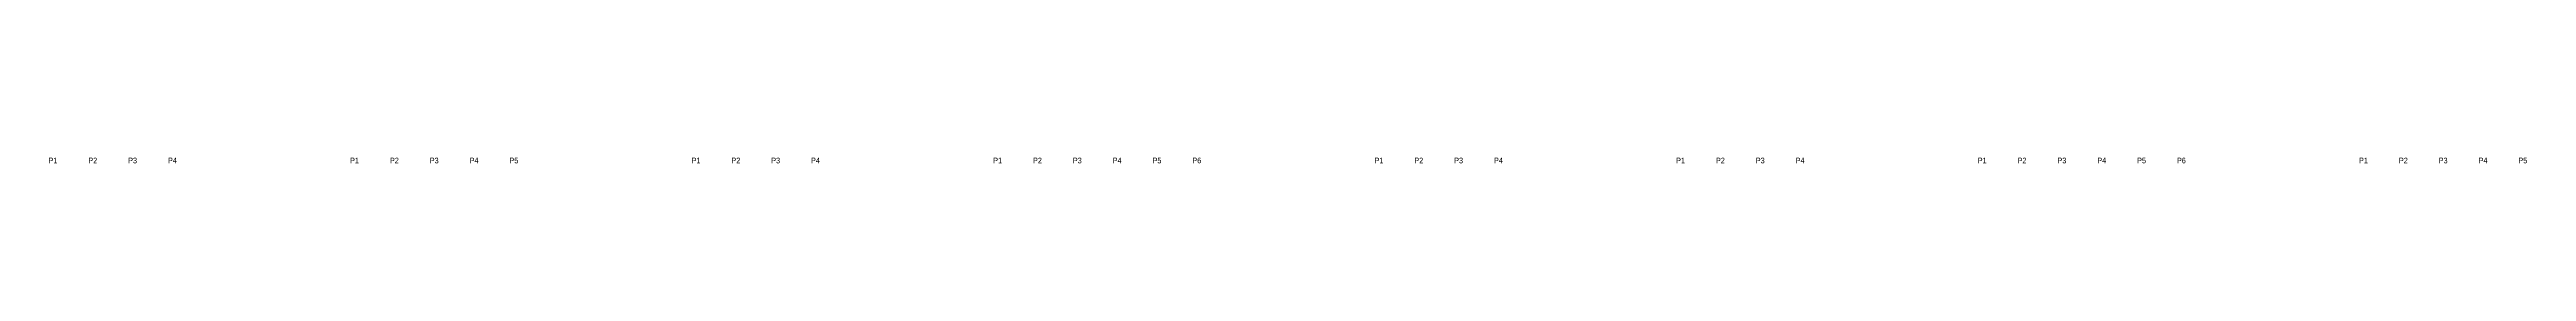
# Model space of a CAD drawing. Header units: centimetres. Extents: x 247996 to 315152, y -468471 to -440326.
# Drawn here: x 294756 to 297368, y -441382 to -441376 of the extents above; entities that cross this region are included whole.
import ezdxf
from ezdxf.enums import TextEntityAlignment as Align

# ---------------------------------------------------------------- set-up
doc = ezdxf.new("R2010")
doc.units = ezdxf.units.CM
doc.layers.add('SCOTT-MTY-KOLLETÖR', color=7, linetype='Continuous')
doc.styles.add('ROTAS', font='arial.ttf')

msp = doc.modelspace()

# ---------------------------------------------------------------- texts
at = {"layer": 'SCOTT-MTY-KOLLETÖR', "style": 'ROTAS', "width": 0.8}
for s, p in [('P1', (294760, -441384)), ('P2', (294802, -441384)), ('P3', (294844, -441384)), ('P4', (294886, -441384)), ('P1', (295078, -441384)), ('P2', (295120, -441384)), ('P3', (295162, -441384)), ('P4', (295204, -441384)), ('P5', (295246, -441384)), ('P1', (295438, -441384)), ('P2', (295480, -441384)), ('P3', (295522, -441384)), ('P4', (295564, -441384)), ('P1', (295756, -441384)), ('P2', (295798, -441384)), ('P3', (295840, -441384)), ('P4', (295882, -441384)), ('P5', (295924, -441384)), ('P6', (295966, -441384)), ('P1', (296158, -441384)), ('P2', (296200, -441384)), ('P3', (296242, -441384)), ('P4', (296284, -441384)), ('P1', (296476, -441384)), ('P2', (296518, -441384)), ('P3', (296560, -441384)), ('P4', (296602, -441384)), ('P1', (296794, -441384)), ('P2', (296836, -441384)), ('P3', (296878, -441384)), ('P4', (296920, -441384)), ('P5', (296962, -441384)), ('P6', (297004, -441384)), ('P1', (297196, -441384)), ('P2', (297238, -441384)), ('P3', (297280, -441384)), ('P4', (297322, -441384)), ('P5', (297364, -441384))]:
    msp.add_text(s, height=6, dxfattribs=at).set_placement(p, align=Align.BOTTOM_CENTER)

doc.saveas('drawing.dxf')
